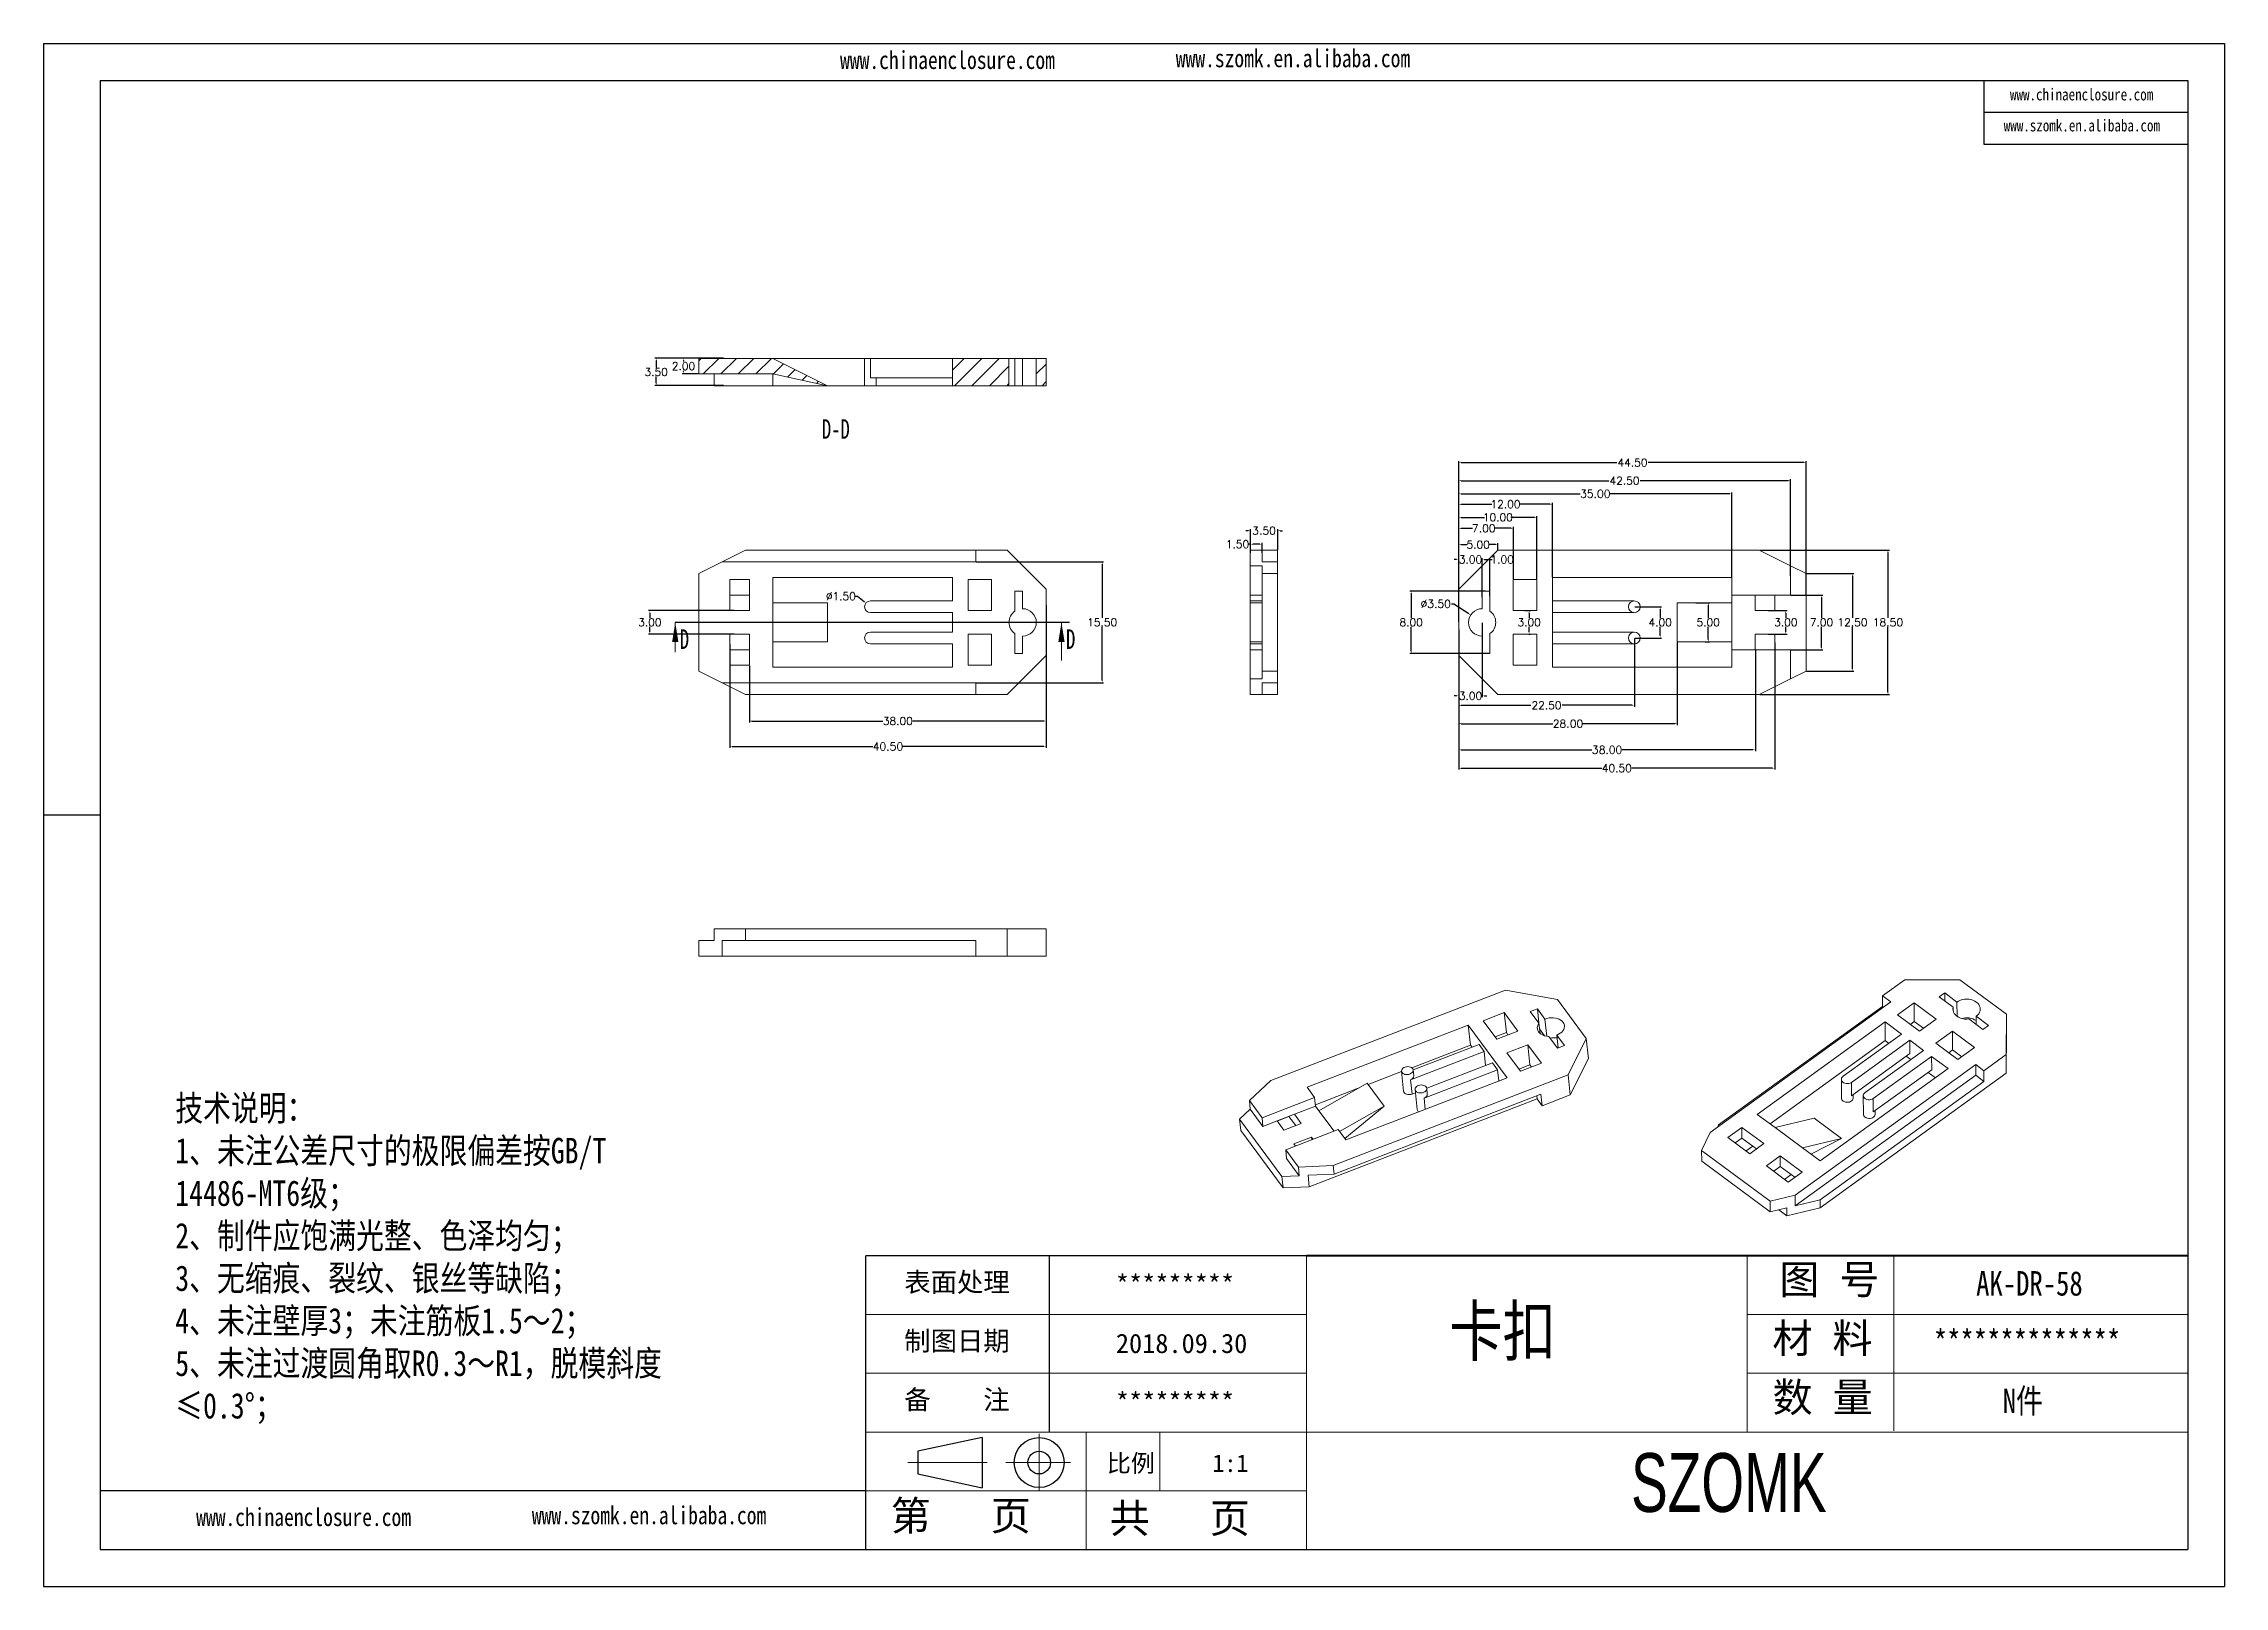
# Model space of a CAD drawing. Header units: inches. Extents: x 1153 to 3231, y 573 to 1137.
# Drawn here: x 2951.6 to 3231, y 573 to 770.5 of the extents above; entities that cross this region are included whole.
import ezdxf

# ---------------------------------------------------------------- set-up
doc = ezdxf.new("R2010")
doc.units = ezdxf.units.IN
doc.linetypes.add('CENTER2', pattern=[28.575, 19.05, -3.175, 3.175, -3.175])
doc.layers.add('文字', color=81, linetype='Continuous')
for name, color, linetype, lineweight in [('粗实线', 7, 'Continuous', 30), ('细实线', 3, 'Continuous', 9), ('细点划线', 2, 'CENTER2', 9)]:
    doc.layers.add(name, color=color, linetype=linetype, lineweight=lineweight)
doc.styles.add('SLDTEXTSTYLE6', font='TXT', dxfattribs={"width": 0.7})
doc.styles.get("Standard").update_dxf_attribs({"font": 'txt', "bigfont": 'gbcbig.shx'})
doc.styles.add('宋体', font='', dxfattribs={"width": 0.8, "height": 3.5})
doc.styles.add('长仿宋', font='', dxfattribs={"width": 0.7, "height": 4})
doc.styles.get('宋体').set_extended_font_data('SimSun')
doc.styles.get('长仿宋').set_extended_font_data('SimSun')
doc.dimstyles.new('1.5', dxfattribs={"dimtxt": 1, "dimasz": 0.3, "dimexe": 0.18, "dimexo": 0.0625, "dimgap": 0.09, "dimtad": 0, "dimtih": 1, "dimtoh": 1, "dimzin": 0, "dimdsep": 46, "dimtxsty": 'Standard', "dimcen": 0, "dimadec": 0, "dimazin": 2, "dimtfac": 1, "dimtofl": 0, "dimtmove": 0, "dimatfit": 3, "dimfxl": 1, "dimtolj": 1, "dimtzin": 0, "dimarcsym": 0})

msp = doc.modelspace()

# ---------------------------------------------------------------- texts
at = {"color": 7, "linetype": 'Continuous', "char_height": 2.5, "attachment_point": 1, "style": 'SLDTEXTSTYLE6'}
for s, insert in [('D-D ', (3051.316, 722.388)), ('D', (3033.113, 695.488)), ('D', (3082.586, 695.488))]:
    msp.add_mtext(s, dxfattribs=dict(at, insert=insert))
at = {"width": 1406.44997, "attachment_point": 1}
for s, insert, char_height in [('{\\fSimHei|b0|i0|c134|p49;表面处理}', (3061.872, 613.148), 2.47462), ('{\\fSimHei|b0|i0|c134|p49;*********}', (3088.975, 612.829), 2.47462), ('{\\fSimHei|b0|i0|c134|p49;制图日期}', (3061.872, 605.623), 2.47462), ('{\\fSimHei|b0|i0|c134|p49;2018.\\fSimHei|b0|i0|c0|p49;09\\fSimHei|b0|i0|c134|p49;.\\fSimHei|b0|i0|c0|p49;30}', (3088.975, 605.305), 2.474619), ('{\\fSimHei|b0|i0|c134|p49;备    注}', (3061.872, 598.098), 2.47462), ('{\\fSimHei|b0|i0|c134|p49;*********}', (3088.975, 597.78), 2.47462)]:
    msp.add_mtext(s, dxfattribs=dict(at, insert=insert, char_height=char_height))
at = {"layer": '文字', "color": 0, "attachment_point": 1, "style": '宋体'}
for s, insert, char_height, width in [('www.chinaenclosure.com', (3053.641, 769.532), 2.29921, 40.39487), ('www.szomk.en.alibaba.com', (3096.646, 769.759), 2.29921, 40.39487), ('www.chinaenclosure.com', (3203.508, 764.743), 1.53281, 26.92992), ('www.szomk.en.alibaba.com', (3202.707, 760.773), 1.53281, 26.92992), ('{\\H1.111x;技术说明：\\P1、未注公差尺寸的极限偏差按GB/T 14486-MT6级；\\P2、制件应饱满光整、色泽均匀；\\P3、无缩痕、裂纹、银丝等缺陷；\\P4、未注壁厚3；未注筋板1.5～2；\\P5、未注过渡圆角取R0.3～R1，脱模斜度≤0.3%%D；}', (2968.485, 635.822), 2.93933, 66.20661), ('{\\H1.111x;AK-DR-58}', (3199.174, 613.317), 2.82175, 32.62266), ('卡扣', (3131.665, 608.787), 6.2706, 80.16693), ('{\\H1.111x;**************}', (3193.746, 605.793), 2.82175, 32.62266), ('{\\H1.111x;N件}', (3202.587, 598.268), 2.82175, 32.62266), ('www.chinaenclosure.com', (2971.158, 582.982), 2.29921, 40.39487), ('www.szomk.en.alibaba.com', (3014.163, 583.21), 2.29921, 40.39487)]:
    msp.add_mtext(s, dxfattribs=dict(at, insert=insert, char_height=char_height, width=width))
at = {"layer": '粗实线', "insert": (3154.968, 590.015), "char_height": 7.52468, "width": 84.38184, "attachment_point": 1, "style": '长仿宋'}
msp.add_mtext('{\\fSTXinwei|b0|i0|c134|p2;SZOMK}', dxfattribs=at)
at = {"layer": '细实线', "color": 7, "attachment_point": 1}
for s, insert, char_height, width in [('{\\fSimSun|b0|i0|c134|p54;图 号}', (3173.971, 614.141), 3.76234, 18.8117), ('{\\fSimSun|b0|i0|c134|p54;材 料   }', (3173.079, 606.616), 3.76234, 18.8117), ('{\\fSimSun|b0|i0|c134|p54;数 量}', (3173.098, 599.054), 3.76234, 16.99873), ('{\\fSimSun|b0|i0|c134|p54;比例}', (3087.815, 589.859), 2.2574, 9.9093), ('{\\fSimSun|b0|i0|c134|p54;1:1}', (3101.336, 589.859), 2.2574, 9.9093), ('{\\fSimSun|b0|i0|c134|p54;第   页}', (3060.13, 583.891), 3.76234, 28.21755), ('{\\fSimSun|b0|i0|c134|p54; 共   页}', (3085.642, 583.571), 3.76234, 28.21755)]:
    msp.add_mtext(s, dxfattribs=dict(at, insert=insert, char_height=char_height, width=width))

# ---------------------------------------------------------------- blocks, each defined once
blk = doc.blocks.new('*D20')
at = {"color": 0, "lineweight": -2, "transparency": 16777216}
for p, q in [((3132.89, 700.69), (3132.89, 706.52)), ((3133.19, 706.34), (3133.96, 706.34)), ((3137.59, 706.34), (3136.81, 706.34)), ((3137.89, 705.69), (3137.89, 706.52))]:
    blk.add_line(p, q, dxfattribs=at)
at = {"color": 0, "transparency": 16777216}
for points in [[(3133.19, 706.39), (3133.19, 706.29), (3132.89, 706.34)], [(3137.59, 706.39), (3137.59, 706.29), (3137.89, 706.34)]]:
    blk.add_solid(points, dxfattribs=at)
at = {"layer": 'Defpoints', "color": 0, "transparency": 16777216}
for p in [(3137.89, 706.34), (3137.89, 705.63), (3132.89, 700.63)]:
    blk.add_point(p, dxfattribs=at)
at = {"color": 0, "transparency": 16777216, "insert": (3135.39, 706.34), "char_height": 1, "attachment_point": 5}
blk.add_mtext('\\A1;5.00', dxfattribs=at)
blk = doc.blocks.new('*D23')
at = {"color": 0, "lineweight": -2, "transparency": 16777216}
for p, q in [((3132.59, 704.43), (3132.29, 704.43)), ((3132.89, 700.69), (3132.89, 704.61)), ((3135.89, 700.44), (3135.89, 704.61)), ((3136.19, 704.43), (3136.49, 704.43))]:
    blk.add_line(p, q, dxfattribs=at)
at = {"color": 0, "transparency": 16777216}
for points in [[(3132.59, 704.48), (3132.59, 704.38), (3132.89, 704.43)], [(3136.19, 704.48), (3136.19, 704.38), (3135.89, 704.43)]]:
    blk.add_solid(points, dxfattribs=at)
at = {"layer": 'Defpoints', "color": 0, "transparency": 16777216}
for p in [(3135.89, 704.43), (3132.89, 700.63), (3135.89, 700.38)]:
    blk.add_point(p, dxfattribs=at)
at = {"color": 0, "transparency": 16777216, "insert": (3134.39, 704.43), "char_height": 1, "attachment_point": 5}
blk.add_mtext('\\A1;3.00', dxfattribs=at)
blk = doc.blocks.new('*D24')
at = {"color": 0, "lineweight": -2, "transparency": 16777216}
for p, q in [((3135.89, 699.62), (3135.89, 704.61)), ((3136.19, 704.43), (3136.59, 704.43)), ((3136.89, 699.78), (3136.89, 704.61)), ((3136.89, 704.43), (3137.19, 704.43))]:
    blk.add_line(p, q, dxfattribs=at)
at = {"color": 0, "transparency": 16777216}
for points in [[(3136.19, 704.48), (3136.19, 704.38), (3135.89, 704.43)], [(3136.59, 704.48), (3136.59, 704.38), (3136.89, 704.43)]]:
    blk.add_solid(points, dxfattribs=at)
at = {"layer": 'Defpoints', "color": 0, "transparency": 16777216}
for p in [(3136.89, 704.43), (3135.89, 699.56), (3136.89, 699.72)]:
    blk.add_point(p, dxfattribs=at)
at = {"color": 0, "transparency": 16777216, "insert": (3138.44, 704.43), "char_height": 1, "attachment_point": 5}
blk.add_mtext('\\A1;1.00', dxfattribs=at)
blk = doc.blocks.new('*D25')
at = {"color": 0, "lineweight": -2, "transparency": 16777216}
for p, q in [((3132.89, 699.47), (3132.89, 708.61)), ((3133.19, 708.43), (3134.67, 708.43)), ((3139.59, 708.43), (3137.51, 708.43)), ((3139.89, 701.94), (3139.89, 708.61))]:
    blk.add_line(p, q, dxfattribs=at)
at = {"color": 0, "transparency": 16777216}
for points in [[(3133.19, 708.48), (3133.19, 708.38), (3132.89, 708.43)], [(3139.59, 708.48), (3139.59, 708.38), (3139.89, 708.43)]]:
    blk.add_solid(points, dxfattribs=at)
at = {"layer": 'Defpoints', "color": 0, "transparency": 16777216}
for p in [(3139.89, 708.43), (3139.89, 701.88), (3132.89, 699.41)]:
    blk.add_point(p, dxfattribs=at)
at = {"color": 0, "transparency": 16777216, "insert": (3136.09, 708.43), "char_height": 1, "attachment_point": 5}
blk.add_mtext('\\A1;7.00', dxfattribs=at)
blk = doc.blocks.new('*D26')
at = {"color": 0, "lineweight": -2, "transparency": 16777216}
for p, q in [((3132.89, 700.23), (3132.89, 710)), ((3133.19, 709.82), (3136.21, 709.82)), ((3142.59, 709.82), (3139.56, 709.82)), ((3142.89, 701.94), (3142.89, 710))]:
    blk.add_line(p, q, dxfattribs=at)
at = {"color": 0, "transparency": 16777216}
for points in [[(3133.19, 709.87), (3133.19, 709.77), (3132.89, 709.82)], [(3142.59, 709.87), (3142.59, 709.77), (3142.89, 709.82)]]:
    blk.add_solid(points, dxfattribs=at)
at = {"layer": 'Defpoints', "color": 0, "transparency": 16777216}
for p in [(3132.89, 709.82), (3142.89, 701.88), (3132.89, 700.16)]:
    blk.add_point(p, dxfattribs=at)
at = {"color": 0, "transparency": 16777216, "insert": (3137.89, 709.82), "char_height": 1, "attachment_point": 5}
blk.add_mtext('\\A1;10.00', dxfattribs=at)
blk = doc.blocks.new('*D27')
at = {"color": 0, "lineweight": -2, "transparency": 16777216}
for p, q in [((3132.89, 699.47), (3132.89, 711.69)), ((3133.19, 711.51), (3137.13, 711.51)), ((3144.59, 711.51), (3140.64, 711.51)), ((3144.89, 702.19), (3144.89, 711.69))]:
    blk.add_line(p, q, dxfattribs=at)
at = {"color": 0, "transparency": 16777216}
for points in [[(3133.19, 711.56), (3133.19, 711.46), (3132.89, 711.51)], [(3144.59, 711.56), (3144.59, 711.46), (3144.89, 711.51)]]:
    blk.add_solid(points, dxfattribs=at)
at = {"layer": 'Defpoints', "color": 0, "transparency": 16777216}
for p in [(3132.89, 711.51), (3144.89, 702.13), (3132.89, 699.41)]:
    blk.add_point(p, dxfattribs=at)
at = {"color": 0, "transparency": 16777216, "insert": (3138.89, 711.51), "char_height": 1, "attachment_point": 5}
blk.add_mtext('\\A1;12.00', dxfattribs=at)
blk = doc.blocks.new('*D28')
at = {"color": 0, "lineweight": -2, "transparency": 16777216}
for p, q in [((3132.89, 697.77), (3132.89, 713.02)), ((3133.19, 712.84), (3148.46, 712.84)), ((3167.59, 712.84), (3152.31, 712.84)), ((3167.89, 702.19), (3167.89, 713.02))]:
    blk.add_line(p, q, dxfattribs=at)
at = {"color": 0, "transparency": 16777216}
for points in [[(3133.19, 712.89), (3133.19, 712.79), (3132.89, 712.84)], [(3167.59, 712.89), (3167.59, 712.79), (3167.89, 712.84)]]:
    blk.add_solid(points, dxfattribs=at)
at = {"layer": 'Defpoints', "color": 0, "transparency": 16777216}
for p in [(3132.89, 712.84), (3167.89, 702.13), (3132.89, 697.71)]:
    blk.add_point(p, dxfattribs=at)
at = {"color": 0, "transparency": 16777216, "insert": (3150.39, 712.84), "char_height": 1, "attachment_point": 5}
blk.add_mtext('\\A1;35.00', dxfattribs=at)
blk = doc.blocks.new('*D29')
at = {"color": 0, "lineweight": -2, "transparency": 16777216}
for p, q in [((3132.89, 697.17), (3132.89, 714.7)), ((3133.19, 714.52), (3152.13, 714.52)), ((3175.09, 714.52), (3156.14, 714.52)), ((3175.39, 702.36), (3175.39, 714.7))]:
    blk.add_line(p, q, dxfattribs=at)
at = {"color": 0, "transparency": 16777216}
for points in [[(3133.19, 714.57), (3133.19, 714.47), (3132.89, 714.52)], [(3175.09, 714.57), (3175.09, 714.47), (3175.39, 714.52)]]:
    blk.add_solid(points, dxfattribs=at)
at = {"layer": 'Defpoints', "color": 0, "transparency": 16777216}
for p in [(3132.89, 714.52), (3175.39, 702.29), (3132.89, 697.11)]:
    blk.add_point(p, dxfattribs=at)
at = {"color": 0, "transparency": 16777216, "insert": (3154.14, 714.52), "char_height": 1, "attachment_point": 5}
blk.add_mtext('\\A1;42.50', dxfattribs=at)
blk = doc.blocks.new('*D30')
at = {"color": 0, "lineweight": -2, "transparency": 16777216}
for p, q in [((3132.89, 696.44), (3132.89, 717.02)), ((3133.19, 716.84), (3153.13, 716.84)), ((3177.09, 716.84), (3157.14, 716.84)), ((3177.39, 699.9), (3177.39, 717.02))]:
    blk.add_line(p, q, dxfattribs=at)
at = {"color": 0, "transparency": 16777216}
for points in [[(3133.19, 716.89), (3133.19, 716.79), (3132.89, 716.84)], [(3177.09, 716.89), (3177.09, 716.79), (3177.39, 716.84)]]:
    blk.add_solid(points, dxfattribs=at)
at = {"layer": 'Defpoints', "color": 0, "transparency": 16777216}
for p in [(3132.89, 716.84), (3177.39, 699.84), (3132.89, 696.38)]:
    blk.add_point(p, dxfattribs=at)
at = {"color": 0, "transparency": 16777216, "insert": (3155.14, 716.84), "char_height": 1, "attachment_point": 5}
blk.add_mtext('\\A1;44.50', dxfattribs=at)
blk = doc.blocks.new('*D31')
at = {"color": 0, "lineweight": -2, "transparency": 16777216}
for p, q in [((3135.89, 696.32), (3135.89, 686.79)), ((3132.89, 692.07), (3132.89, 686.79)), ((3132.59, 686.97), (3132.29, 686.97)), ((3136.19, 686.97), (3136.49, 686.97))]:
    blk.add_line(p, q, dxfattribs=at)
at = {"color": 0, "transparency": 16777216}
for points in [[(3132.59, 687.02), (3132.59, 686.92), (3132.89, 686.97)], [(3136.19, 687.02), (3136.19, 686.92), (3135.89, 686.97)]]:
    blk.add_solid(points, dxfattribs=at)
at = {"layer": 'Defpoints', "color": 0, "transparency": 16777216}
for p in [(3135.89, 696.38), (3132.89, 692.13), (3135.89, 686.97)]:
    blk.add_point(p, dxfattribs=at)
at = {"color": 0, "transparency": 16777216, "insert": (3134.39, 686.97), "char_height": 1, "attachment_point": 5}
blk.add_mtext('\\A1;3.00', dxfattribs=at)
blk = doc.blocks.new('*D32')
at = {"color": 0, "lineweight": -2, "transparency": 16777216}
for p, q in [((3132.89, 695.48), (3132.89, 685.58)), ((3155.39, 694.32), (3155.39, 685.58)), ((3133.19, 685.76), (3142.13, 685.76)), ((3155.09, 685.76), (3146.14, 685.76))]:
    blk.add_line(p, q, dxfattribs=at)
at = {"color": 0, "transparency": 16777216}
for points in [[(3133.19, 685.81), (3133.19, 685.71), (3132.89, 685.76)], [(3155.09, 685.81), (3155.09, 685.71), (3155.39, 685.76)]]:
    blk.add_solid(points, dxfattribs=at)
at = {"layer": 'Defpoints', "color": 0, "transparency": 16777216}
for p in [(3132.89, 695.54), (3155.39, 694.38), (3155.39, 685.76)]:
    blk.add_point(p, dxfattribs=at)
at = {"color": 0, "transparency": 16777216, "insert": (3144.14, 685.76), "char_height": 1, "attachment_point": 5}
blk.add_mtext('\\A1;22.50', dxfattribs=at)
blk = doc.blocks.new('*D33')
at = {"color": 0, "lineweight": -2, "transparency": 16777216}
for p, q in [((3132.89, 695.48), (3132.89, 683.23)), ((3160.89, 693.82), (3160.89, 683.23)), ((3133.19, 683.41), (3144.96, 683.41)), ((3160.59, 683.41), (3148.81, 683.41))]:
    blk.add_line(p, q, dxfattribs=at)
at = {"color": 0, "transparency": 16777216}
for points in [[(3133.19, 683.46), (3133.19, 683.36), (3132.89, 683.41)], [(3160.59, 683.46), (3160.59, 683.36), (3160.89, 683.41)]]:
    blk.add_solid(points, dxfattribs=at)
at = {"layer": 'Defpoints', "color": 0, "transparency": 16777216}
for p in [(3132.89, 695.54), (3160.89, 693.88), (3132.89, 683.41)]:
    blk.add_point(p, dxfattribs=at)
at = {"color": 0, "transparency": 16777216, "insert": (3146.89, 683.41), "char_height": 1, "attachment_point": 5}
blk.add_mtext('\\A1;28.00', dxfattribs=at)
blk = doc.blocks.new('*D34')
at = {"color": 0, "lineweight": -2, "transparency": 16777216}
for p, q in [((3132.89, 694.02), (3132.89, 679.88)), ((3170.89, 692.82), (3170.89, 679.88)), ((3133.19, 680.06), (3149.96, 680.06)), ((3170.59, 680.06), (3153.81, 680.06))]:
    blk.add_line(p, q, dxfattribs=at)
at = {"color": 0, "transparency": 16777216}
for points in [[(3133.19, 680.11), (3133.19, 680.01), (3132.89, 680.06)], [(3170.59, 680.11), (3170.59, 680.01), (3170.89, 680.06)]]:
    blk.add_solid(points, dxfattribs=at)
at = {"layer": 'Defpoints', "color": 0, "transparency": 16777216}
for p in [(3132.89, 694.08), (3170.89, 692.88), (3132.89, 680.06)]:
    blk.add_point(p, dxfattribs=at)
at = {"color": 0, "transparency": 16777216, "insert": (3151.89, 680.06), "char_height": 1, "attachment_point": 5}
blk.add_mtext('\\A1;38.00', dxfattribs=at)
blk = doc.blocks.new('*D35')
at = {"color": 0, "lineweight": -2, "transparency": 16777216}
for p, q in [((3132.89, 694.67), (3132.89, 677.53)), ((3173.39, 693.82), (3173.39, 677.53)), ((3133.19, 677.71), (3151.21, 677.71)), ((3173.09, 677.71), (3155.06, 677.71))]:
    blk.add_line(p, q, dxfattribs=at)
at = {"color": 0, "transparency": 16777216}
for points in [[(3133.19, 677.76), (3133.19, 677.66), (3132.89, 677.71)], [(3173.09, 677.76), (3173.09, 677.66), (3173.39, 677.71)]]:
    blk.add_solid(points, dxfattribs=at)
at = {"layer": 'Defpoints', "color": 0, "transparency": 16777216}
for p in [(3132.89, 694.74), (3173.39, 693.88), (3132.89, 677.71)]:
    blk.add_point(p, dxfattribs=at)
at = {"color": 0, "transparency": 16777216, "insert": (3153.14, 677.71), "char_height": 1, "attachment_point": 5}
blk.add_mtext('\\A1;40.50', dxfattribs=at)
blk = doc.blocks.new('*D36')
at = {"color": 0, "lineweight": -2, "transparency": 16777216}
for p, q in [((3175.45, 699.88), (3179.54, 699.88)), ((3179.36, 699.58), (3179.36, 696.97)), ((3179.36, 693.18), (3179.36, 695.79)), ((3175.45, 692.88), (3179.54, 692.88))]:
    blk.add_line(p, q, dxfattribs=at)
at = {"color": 0, "transparency": 16777216}
for points in [[(3179.31, 699.58), (3179.41, 699.58), (3179.36, 699.88)], [(3179.31, 693.18), (3179.41, 693.18), (3179.36, 692.88)]]:
    blk.add_solid(points, dxfattribs=at)
at = {"layer": 'Defpoints', "color": 0, "transparency": 16777216}
for p in [(3175.39, 699.88), (3179.36, 699.88), (3175.39, 692.88)]:
    blk.add_point(p, dxfattribs=at)
at = {"color": 0, "transparency": 16777216, "insert": (3179.36, 696.38), "char_height": 1, "attachment_point": 5}
blk.add_mtext('\\A1;7.00', dxfattribs=at)
blk = doc.blocks.new('*D37')
at = {"color": 0, "lineweight": -2, "transparency": 16777216}
for p, q in [((3177.45, 702.63), (3183.52, 702.63)), ((3183.34, 702.33), (3183.34, 696.97)), ((3183.34, 690.43), (3183.34, 695.79)), ((3177.45, 690.13), (3183.52, 690.13))]:
    blk.add_line(p, q, dxfattribs=at)
at = {"color": 0, "transparency": 16777216}
for points in [[(3183.29, 702.33), (3183.39, 702.33), (3183.34, 702.63)], [(3183.29, 690.43), (3183.39, 690.43), (3183.34, 690.13)]]:
    blk.add_solid(points, dxfattribs=at)
at = {"layer": 'Defpoints', "color": 0, "transparency": 16777216}
for p in [(3177.39, 702.63), (3183.34, 702.63), (3177.39, 690.13)]:
    blk.add_point(p, dxfattribs=at)
at = {"color": 0, "transparency": 16777216, "insert": (3183.34, 696.38), "char_height": 1, "attachment_point": 5}
blk.add_mtext('\\A1;12.50', dxfattribs=at)
blk = doc.blocks.new('*D38')
at = {"color": 0, "lineweight": -2, "transparency": 16777216}
for p, q in [((3171.45, 705.63), (3188.06, 705.63)), ((3187.88, 705.33), (3187.88, 696.97)), ((3187.88, 687.43), (3187.88, 695.79)), ((3171.45, 687.13), (3188.06, 687.13))]:
    blk.add_line(p, q, dxfattribs=at)
at = {"color": 0, "transparency": 16777216}
for points in [[(3187.83, 705.33), (3187.93, 705.33), (3187.88, 705.63)], [(3187.83, 687.43), (3187.93, 687.43), (3187.88, 687.13)]]:
    blk.add_solid(points, dxfattribs=at)
at = {"layer": 'Defpoints', "color": 0, "transparency": 16777216}
for p in [(3171.39, 705.63), (3187.88, 705.63), (3171.39, 687.13)]:
    blk.add_point(p, dxfattribs=at)
at = {"color": 0, "transparency": 16777216, "insert": (3187.88, 696.38), "char_height": 1, "attachment_point": 5}
blk.add_mtext('\\A1;18.50', dxfattribs=at)
blk = doc.blocks.new('*D39')
at = {"color": 0, "lineweight": -2, "transparency": 16777216}
for p, q in [((3172.54, 697.88), (3174.96, 697.88)), ((3174.78, 697.58), (3174.78, 696.97)), ((3174.78, 695.18), (3174.78, 695.79)), ((3172.54, 694.88), (3174.96, 694.88))]:
    blk.add_line(p, q, dxfattribs=at)
at = {"color": 0, "transparency": 16777216}
for points in [[(3174.73, 697.58), (3174.83, 697.58), (3174.78, 697.88)], [(3174.73, 695.18), (3174.83, 695.18), (3174.78, 694.88)]]:
    blk.add_solid(points, dxfattribs=at)
at = {"layer": 'Defpoints', "color": 0, "transparency": 16777216}
for p in [(3172.48, 697.88), (3174.78, 697.88), (3172.48, 694.88)]:
    blk.add_point(p, dxfattribs=at)
at = {"color": 0, "transparency": 16777216, "insert": (3174.78, 696.38), "char_height": 1, "attachment_point": 5}
blk.add_mtext('\\A1;3.00', dxfattribs=at)
blk = doc.blocks.new('*D40')
at = {"color": 0, "lineweight": -2, "transparency": 16777216}
for p, q in [((3163.27, 698.88), (3165.04, 698.88)), ((3164.86, 698.58), (3164.86, 696.97)), ((3164.86, 694.18), (3164.86, 695.79)), ((3164.45, 693.88), (3165.04, 693.88))]:
    blk.add_line(p, q, dxfattribs=at)
at = {"color": 0, "transparency": 16777216}
for points in [[(3164.81, 698.58), (3164.91, 698.58), (3164.86, 698.88)], [(3164.81, 694.18), (3164.91, 694.18), (3164.86, 693.88)]]:
    blk.add_solid(points, dxfattribs=at)
at = {"layer": 'Defpoints', "color": 0, "transparency": 16777216}
for p in [(3163.21, 698.88), (3164.86, 698.88), (3164.39, 693.88)]:
    blk.add_point(p, dxfattribs=at)
at = {"color": 0, "transparency": 16777216, "insert": (3164.86, 696.38), "char_height": 1, "attachment_point": 5}
blk.add_mtext('\\A1;5.00', dxfattribs=at)
blk = doc.blocks.new('*D41')
at = {"color": 0, "lineweight": -2, "transparency": 16777216}
for p, q in [((3155.45, 698.38), (3158.88, 698.38)), ((3158.7, 698.08), (3158.7, 696.97)), ((3158.7, 694.68), (3158.7, 695.79)), ((3155.45, 694.38), (3158.88, 694.38))]:
    blk.add_line(p, q, dxfattribs=at)
at = {"color": 0, "transparency": 16777216}
for points in [[(3158.65, 698.08), (3158.75, 698.08), (3158.7, 698.38)], [(3158.65, 694.68), (3158.75, 694.68), (3158.7, 694.38)]]:
    blk.add_solid(points, dxfattribs=at)
at = {"layer": 'Defpoints', "color": 0, "transparency": 16777216}
for p in [(3155.39, 698.38), (3158.7, 698.38), (3155.39, 694.38)]:
    blk.add_point(p, dxfattribs=at)
at = {"color": 0, "transparency": 16777216, "insert": (3158.7, 696.38), "char_height": 1, "attachment_point": 5}
blk.add_mtext('\\A1;4.00', dxfattribs=at)
blk = doc.blocks.new('*D42')
at = {"color": 0, "lineweight": -2, "transparency": 16777216}
for p, q in [((3141.35, 697.88), (3142.08, 697.88)), ((3141.9, 697.58), (3141.9, 696.97)), ((3141.9, 695.18), (3141.9, 695.79)), ((3141.86, 694.88), (3142.08, 694.88))]:
    blk.add_line(p, q, dxfattribs=at)
at = {"color": 0, "transparency": 16777216}
for points in [[(3141.85, 697.58), (3141.95, 697.58), (3141.9, 697.88)], [(3141.85, 695.18), (3141.95, 695.18), (3141.9, 694.88)]]:
    blk.add_solid(points, dxfattribs=at)
at = {"layer": 'Defpoints', "color": 0, "transparency": 16777216}
for p in [(3141.29, 697.88), (3141.9, 697.88), (3141.8, 694.88)]:
    blk.add_point(p, dxfattribs=at)
at = {"color": 0, "transparency": 16777216, "insert": (3141.9, 696.38), "char_height": 1, "attachment_point": 5}
blk.add_mtext('\\A1;3.00', dxfattribs=at)
blk = doc.blocks.new('*D43')
at = {"color": 0, "lineweight": -2, "transparency": 16777216}
for p, q in [((3131.95, 698.75), (3132.25, 698.75)), ((3132.25, 698.75), (3134.17, 697.5))]:
    blk.add_line(p, q, dxfattribs=at)
at = {"color": 0, "transparency": 16777216}
blk.add_solid([(3134.2, 697.54), (3134.14, 697.46), (3134.42, 697.34)], dxfattribs=at)
at = {"layer": 'Defpoints', "color": 0, "transparency": 16777216}
for p in [(3134.42, 697.34), (3137.35, 695.43)]:
    blk.add_point(p, dxfattribs=at)
at = {"color": 0, "transparency": 16777216, "insert": (3129.94, 698.75), "char_height": 1, "attachment_point": 5}
blk.add_mtext('\\A1;∅3.50', dxfattribs=at)
blk = doc.blocks.new('*D44')
at = {"color": 0, "lineweight": -2, "transparency": 16777216}
for p, q in [((3136.32, 700.38), (3126.62, 700.38)), ((3126.8, 700.08), (3126.8, 696.97)), ((3126.8, 692.68), (3126.8, 695.79)), ((3136.82, 692.38), (3126.62, 692.38))]:
    blk.add_line(p, q, dxfattribs=at)
at = {"color": 0, "transparency": 16777216}
for points in [[(3126.75, 700.08), (3126.85, 700.08), (3126.8, 700.38)], [(3126.75, 692.68), (3126.85, 692.68), (3126.8, 692.38)]]:
    blk.add_solid(points, dxfattribs=at)
at = {"layer": 'Defpoints', "color": 0, "transparency": 16777216}
for p in [(3136.39, 700.38), (3126.8, 692.38), (3136.89, 692.38)]:
    blk.add_point(p, dxfattribs=at)
at = {"color": 0, "transparency": 16777216, "insert": (3126.8, 696.38), "char_height": 1, "attachment_point": 5}
blk.add_mtext('\\A1;8.00', dxfattribs=at)
blk = doc.blocks.new('*D45')
at = {"color": 0, "lineweight": -2, "transparency": 16777216}
for p, q in [((3055.59, 699.73), (3055.89, 699.73)), ((3055.89, 699.73), (3056.72, 699.05))]:
    blk.add_line(p, q, dxfattribs=at)
at = {"color": 0, "transparency": 16777216}
blk.add_solid([(3056.75, 699.09), (3056.69, 699.01), (3056.95, 698.86)], dxfattribs=at)
at = {"layer": 'Defpoints', "color": 0, "transparency": 16777216}
for p in [(3056.95, 698.86), (3058.11, 697.91)]:
    blk.add_point(p, dxfattribs=at)
at = {"color": 0, "transparency": 16777216, "insert": (3053.75, 699.73), "char_height": 1, "attachment_point": 5}
blk.add_mtext('\\A1;∅1.50', dxfattribs=at)
blk = doc.blocks.new('*D46')
at = {"color": 0, "lineweight": -2, "transparency": 16777216}
for p, q in [((3080.03, 693.78), (3080.03, 683.57)), ((3042.03, 690.82), (3042.03, 683.57)), ((3042.33, 683.75), (3059.11, 683.75)), ((3079.73, 683.75), (3062.95, 683.75))]:
    blk.add_line(p, q, dxfattribs=at)
at = {"color": 0, "transparency": 16777216}
for points in [[(3042.33, 683.8), (3042.33, 683.7), (3042.03, 683.75)], [(3079.73, 683.8), (3079.73, 683.7), (3080.03, 683.75)]]:
    blk.add_solid(points, dxfattribs=at)
at = {"layer": 'Defpoints', "color": 0, "transparency": 16777216}
for p in [(3080.03, 693.84), (3042.03, 690.88), (3080.03, 683.75)]:
    blk.add_point(p, dxfattribs=at)
at = {"color": 0, "transparency": 16777216, "insert": (3061.03, 683.75), "char_height": 1, "attachment_point": 5}
blk.add_mtext('\\A1;38.00', dxfattribs=at)
blk = doc.blocks.new('*D47')
at = {"color": 0, "lineweight": -2, "transparency": 16777216}
for p, q in [((3080.03, 698.59), (3080.03, 680.31)), ((3039.53, 693.62), (3039.53, 680.31)), ((3039.83, 680.49), (3057.86, 680.49)), ((3079.73, 680.49), (3061.7, 680.49))]:
    blk.add_line(p, q, dxfattribs=at)
at = {"color": 0, "transparency": 16777216}
for points in [[(3039.83, 680.54), (3039.83, 680.44), (3039.53, 680.49)], [(3079.73, 680.54), (3079.73, 680.44), (3080.03, 680.49)]]:
    blk.add_solid(points, dxfattribs=at)
at = {"layer": 'Defpoints', "color": 0, "transparency": 16777216}
for p in [(3080.03, 698.65), (3039.53, 693.68), (3039.53, 680.49)]:
    blk.add_point(p, dxfattribs=at)
at = {"color": 0, "transparency": 16777216, "insert": (3059.78, 680.49), "char_height": 1, "attachment_point": 5}
blk.add_mtext('\\A1;40.50', dxfattribs=at)
blk = doc.blocks.new('*D48')
at = {"color": 0, "lineweight": -2, "transparency": 16777216}
for p, q in [((3040.07, 697.88), (3029.1, 697.88)), ((3029.28, 697.58), (3029.28, 696.97)), ((3029.28, 695.18), (3029.28, 695.79)), ((3040.07, 694.88), (3029.1, 694.88))]:
    blk.add_line(p, q, dxfattribs=at)
at = {"color": 0, "transparency": 16777216}
for points in [[(3029.23, 697.58), (3029.33, 697.58), (3029.28, 697.88)], [(3029.23, 695.18), (3029.33, 695.18), (3029.28, 694.88)]]:
    blk.add_solid(points, dxfattribs=at)
at = {"layer": 'Defpoints', "color": 0, "transparency": 16777216}
for p in [(3029.28, 697.88), (3040.13, 697.88), (3040.13, 694.88)]:
    blk.add_point(p, dxfattribs=at)
at = {"color": 0, "transparency": 16777216, "insert": (3029.28, 696.38), "char_height": 1, "attachment_point": 5}
blk.add_mtext('\\A1;3.00', dxfattribs=at)
blk = doc.blocks.new('*D49')
at = {"color": 0, "lineweight": -2, "transparency": 16777216}
for p, q in [((3071.09, 704.13), (3087.4, 704.13)), ((3087.22, 703.83), (3087.22, 696.97)), ((3087.22, 688.93), (3087.22, 695.79)), ((3071.09, 688.63), (3087.4, 688.63))]:
    blk.add_line(p, q, dxfattribs=at)
at = {"color": 0, "transparency": 16777216}
for points in [[(3087.17, 703.83), (3087.27, 703.83), (3087.22, 704.13)], [(3087.17, 688.93), (3087.27, 688.93), (3087.22, 688.63)]]:
    blk.add_solid(points, dxfattribs=at)
at = {"layer": 'Defpoints', "color": 0, "transparency": 16777216}
for p in [(3071.03, 704.13), (3071.03, 688.63), (3087.22, 688.63)]:
    blk.add_point(p, dxfattribs=at)
at = {"color": 0, "transparency": 16777216, "insert": (3087.22, 696.38), "char_height": 1, "attachment_point": 5}
blk.add_mtext('\\A1;15.50', dxfattribs=at)
blk = doc.blocks.new('*D50')
at = {"color": 0, "lineweight": -2, "transparency": 16777216}
for p, q in [((3105.9, 708.12), (3105.6, 708.12)), ((3106.2, 705.69), (3106.2, 708.3)), ((3109.7, 705.69), (3109.7, 708.3)), ((3110, 708.12), (3110.3, 708.12))]:
    blk.add_line(p, q, dxfattribs=at)
at = {"color": 0, "transparency": 16777216}
for points in [[(3105.9, 708.17), (3105.9, 708.07), (3106.2, 708.12)], [(3110, 708.17), (3110, 708.07), (3109.7, 708.12)]]:
    blk.add_solid(points, dxfattribs=at)
at = {"layer": 'Defpoints', "color": 0, "transparency": 16777216}
for p in [(3109.7, 708.12), (3106.2, 705.63), (3109.7, 705.63)]:
    blk.add_point(p, dxfattribs=at)
at = {"color": 0, "transparency": 16777216, "insert": (3107.95, 708.12), "char_height": 1, "attachment_point": 5}
blk.add_mtext('\\A1;3.50', dxfattribs=at)
blk = doc.blocks.new('*D51')
at = {"color": 0, "lineweight": -2, "transparency": 16777216}
for p, q in [((3106.2, 706.39), (3105.9, 706.39)), ((3106.2, 705.28), (3106.2, 706.57)), ((3107.4, 706.39), (3106.5, 706.39)), ((3107.7, 705.28), (3107.7, 706.57))]:
    blk.add_line(p, q, dxfattribs=at)
at = {"color": 0, "transparency": 16777216}
for points in [[(3106.5, 706.44), (3106.5, 706.34), (3106.2, 706.39)], [(3107.4, 706.44), (3107.4, 706.34), (3107.7, 706.39)]]:
    blk.add_solid(points, dxfattribs=at)
at = {"layer": 'Defpoints', "color": 0, "transparency": 16777216}
for p in [(3106.2, 706.39), (3106.2, 705.22), (3107.7, 705.22)]:
    blk.add_point(p, dxfattribs=at)
at = {"color": 0, "transparency": 16777216, "insert": (3104.56, 706.39), "char_height": 1, "attachment_point": 5}
blk.add_mtext('\\A1;1.50', dxfattribs=at)
blk = doc.blocks.new('*D52')
at = {"color": 0, "lineweight": -2, "transparency": 16777216}
for p, q in [((3036.92, 730.19), (3033.4, 730.19)), ((3033.58, 729.89), (3033.58, 729.78)), ((3035.47, 728.19), (3033.4, 728.19)), ((3033.58, 728.49), (3033.58, 728.6))]:
    blk.add_line(p, q, dxfattribs=at)
at = {"color": 0, "transparency": 16777216}
for points in [[(3033.53, 729.89), (3033.63, 729.89), (3033.58, 730.19)], [(3033.53, 728.49), (3033.63, 728.49), (3033.58, 728.19)]]:
    blk.add_solid(points, dxfattribs=at)
at = {"layer": 'Defpoints', "color": 0, "transparency": 16777216}
for p in [(3033.58, 730.19), (3036.98, 730.19), (3035.53, 728.19)]:
    blk.add_point(p, dxfattribs=at)
at = {"color": 0, "transparency": 16777216, "insert": (3033.58, 729.19), "char_height": 1, "attachment_point": 5}
blk.add_mtext('\\A1;2.00', dxfattribs=at)
blk = doc.blocks.new('*D53')
at = {"color": 0, "lineweight": -2, "transparency": 16777216}
for p, q in [((3038.69, 730.19), (3029.91, 730.19)), ((3030.09, 729.89), (3030.09, 729.03)), ((3038.69, 726.69), (3029.91, 726.69)), ((3030.09, 726.99), (3030.09, 727.85))]:
    blk.add_line(p, q, dxfattribs=at)
at = {"color": 0, "transparency": 16777216}
for points in [[(3030.04, 729.89), (3030.14, 729.89), (3030.09, 730.19)], [(3030.04, 726.99), (3030.14, 726.99), (3030.09, 726.69)]]:
    blk.add_solid(points, dxfattribs=at)
at = {"layer": 'Defpoints', "color": 0, "transparency": 16777216}
for p in [(3030.09, 730.19), (3038.75, 730.19), (3038.75, 726.69)]:
    blk.add_point(p, dxfattribs=at)
at = {"color": 0, "transparency": 16777216, "insert": (3030.09, 728.44), "char_height": 1, "attachment_point": 5}
blk.add_mtext('\\A1;3.50', dxfattribs=at)

# ---------------------------------------------------------------- dimensions: what is measured, and where the dimension line sits
for base, p1, p2, picture, middle in [((3030.092, 730.185), (3038.754, 726.685), (3038.754, 730.185), '*D53', (3030.092, 728.435)), ((3033.584, 730.185), (3035.531, 728.185), (3036.984, 730.185), '*D52', (3033.584, 729.185)), ((3087.215, 688.632), (3071.031, 704.132), (3071.031, 688.632), '*D49', (3087.215, 696.382)), ((3187.88, 705.632), (3171.387, 687.132), (3171.387, 705.632), '*D38', (3187.88, 696.382)), ((3183.344, 702.632), (3177.387, 690.132), (3177.387, 702.632), '*D37', (3183.344, 696.382)), ((3126.803, 692.382), (3136.387, 700.382), (3136.887, 692.382), '*D44', (3126.803, 696.382)), ((3164.858, 698.882), (3164.387, 693.882), (3163.208, 698.882), '*D40', (3164.858, 696.382)), ((3179.362, 699.882), (3175.387, 692.882), (3175.387, 699.882), '*D36', (3179.362, 696.382)), ((3029.275, 697.882), (3040.132, 694.882), (3040.132, 697.882), '*D48', (3029.275, 696.382)), ((3141.905, 697.882), (3141.802, 694.882), (3141.285, 697.882), '*D42', (3141.905, 696.382)), ((3158.705, 698.382), (3155.387, 694.382), (3155.387, 698.382), '*D41', (3158.705, 696.382)), ((3174.781, 697.882), (3172.482, 694.882), (3172.482, 697.882), '*D39', (3174.781, 696.382))]:
    dim = msp.add_linear_dim(base=base, p1=p1, p2=p2, angle=90, dimstyle='1.5')
    dim.commit()
    dim.dimension.update_dxf_attribs({"geometry": picture, "text_midpoint": middle})
for base, p1, p2, picture, middle in [((3132.887, 716.842), (3177.387, 699.838), (3132.887, 696.382), '*D30', (3155.137, 716.842)), ((3132.887, 714.521), (3175.387, 702.294), (3132.887, 697.108), '*D29', (3154.137, 714.521)), ((3132.887, 712.835), (3167.887, 702.132), (3132.887, 697.707), '*D28', (3150.387, 712.835)), ((3132.887, 711.511), (3144.887, 702.132), (3132.887, 699.41), '*D27', (3138.887, 711.511)), ((3132.887, 709.815), (3142.887, 701.882), (3132.887, 700.164), '*D26', (3137.887, 709.815)), ((3106.196, 706.388), (3107.696, 705.22), (3106.196, 705.22), '*D51', (3104.556, 706.388)), ((3109.696, 708.118), (3106.196, 705.632), (3109.696, 705.632), '*D50', (3107.946, 708.118)), ((3135.887, 704.433), (3132.887, 700.632), (3135.887, 700.382), '*D23', (3134.387, 704.433)), ((3136.887, 704.433), (3135.887, 699.556), (3136.887, 699.715), '*D24', (3138.444, 704.433)), ((3039.531, 680.494), (3080.031, 698.648), (3039.531, 693.682), '*D47', (3059.781, 680.494)), ((3135.887, 686.97), (3132.887, 692.132), (3135.887, 696.382), '*D31', (3134.387, 686.97)), ((3080.031, 683.747), (3042.031, 690.882), (3080.031, 693.844), '*D46', (3061.031, 683.747)), ((3155.387, 685.761), (3132.887, 695.541), (3155.387, 694.382), '*D32', (3144.137, 685.761)), ((3132.887, 683.412), (3160.887, 693.882), (3132.887, 695.541), '*D33', (3146.887, 683.412)), ((3132.887, 677.713), (3173.387, 693.882), (3132.887, 694.737), '*D35', (3153.137, 677.713)), ((3132.887, 680.059), (3170.887, 692.882), (3132.887, 694.083), '*D34', (3151.887, 680.059))]:
    dim = msp.add_linear_dim(base=base, p1=p1, p2=p2, dimstyle='1.5')
    dim.commit()
    dim.dimension.update_dxf_attribs({"geometry": picture, "text_midpoint": middle})
for base, p1, p2, picture, middle in [((3139.887, 708.431), (3132.887, 699.41), (3139.887, 701.882), '*D25', (3136.089, 708.431)), ((3137.887, 706.343), (3132.887, 700.632), (3137.887, 705.632), '*D20', (3135.387, 706.343))]:
    dim = msp.add_linear_dim(base=base, p1=p1, p2=p2, dimstyle='1.5')
    dim.commit()
    dim.dimension.update_dxf_attribs({"geometry": picture, "text_midpoint": middle, "dimtype": 160})
for p1, p2, picture, middle in [((3058.11, 697.905), (3056.952, 698.858), '*D45', (3053.753, 699.729)), ((3137.354, 695.427), (3134.42, 697.336), '*D43', (3129.942, 698.749))]:
    dim = msp.add_diameter_dim_2p(p1=p1, p2=p2, dimstyle='1.5')
    dim.commit()
    dim.dimension.update_dxf_attribs({"geometry": picture, "text_midpoint": middle, "dimtype": 163})

# ---------------------------------------------------------------- hatches: boundary and pattern name
at = {"linetype": 'Continuous', "lineweight": 0}
h = msp.add_hatch(dxfattribs=at)
h.set_pattern_fill('ANSI31', color=4, scale=0.5, style=0)
h.paths.add_polyline_path([(3045.031, 730.185), (3035.531, 730.185), (3035.531, 728.185), (3045.031, 728.185), (3052.031, 726.685)], flags=0)
h = msp.add_hatch(dxfattribs=at)
h.set_pattern_fill('ANSI31', color=4, scale=0.5, style=0)
h.paths.add_polyline_path([(3068.031, 730.185), (3068.031, 726.685), (3075.281, 726.685), (3075.281, 730.185)], flags=0)
h = msp.add_hatch(dxfattribs=at)
h.set_pattern_fill('ANSI31', color=4, scale=0.5, style=0)
h.paths.add_polyline_path([(3080.031, 730.185), (3078.781, 730.185), (3078.781, 726.685), (3080.031, 726.685)], flags=0)

# ---------------------------------------------------------------- linework, layer by layer
for p, q in [((2951.619, 770.48), (3230.972, 770.48)), ((2951.619, 770.48), (2951.619, 572.957)), ((3230.972, 770.48), (3230.972, 572.957)), ((2958.847, 765.777), (3226.269, 765.777)), ((2958.847, 765.777), (2958.847, 577.66)), ((3200.142, 765.777), (3200.142, 757.612)), ((3226.269, 765.777), (3226.269, 577.66)), ((3200.142, 761.694), (3226.269, 761.694)), ((3200.142, 757.612), (3226.269, 757.612)), ((2958.847, 671.718), (2951.619, 671.718)), ((2951.619, 664.402), (2951.619, 572.957)), ((3113.399, 615.283), (3056.964, 615.283)), ((3056.964, 577.66), (3056.964, 615.283)), ((3080.479, 592.709), (3080.479, 615.283)), ((3056.964, 585.184), (2958.847, 585.184)), ((2958.847, 577.66), (3226.269, 577.66)), ((2951.619, 572.957), (3230.972, 572.957)), ((2951.619, 572.957), (3080.949, 572.957))]:
    msp.add_line(p, q)
at = {"color": 7, "linetype": 'Continuous', "lineweight": 15}
for p, q in [((3035.531, 730.185), (3035.531, 728.185)), ((3035.531, 730.185), (3045.031, 730.185)), ((3045.031, 730.185), (3052.031, 726.685)), ((3056.781, 730.185), (3045.031, 730.185)), ((3056.781, 730.185), (3056.781, 726.685)), ((3057.531, 730.185), (3056.781, 730.185)), ((3057.531, 727.685), (3057.531, 730.185)), ((3068.031, 730.185), (3057.531, 730.185)), ((3068.031, 730.185), (3075.281, 730.185)), ((3068.031, 726.685), (3068.031, 730.185)), ((3075.281, 730.185), (3075.281, 726.685)), ((3076.031, 730.185), (3075.281, 730.185)), ((3076.031, 726.685), (3076.031, 730.185)), ((3077.031, 730.185), (3076.031, 730.185)), ((3077.031, 730.185), (3077.031, 726.685)), ((3078.781, 730.185), (3077.031, 730.185)), ((3078.781, 726.685), (3078.781, 730.185)), ((3078.781, 730.185), (3080.031, 730.185)), ((3080.031, 730.185), (3080.031, 726.685)), ((3045.031, 728.185), (3035.531, 728.185)), ((3037.531, 728.185), (3037.531, 726.685)), ((3037.531, 726.685), (3045.031, 726.685)), ((3045.031, 728.185), (3052.031, 726.685)), ((3045.031, 728.185), (3045.031, 726.685)), ((3056.781, 726.685), (3045.031, 726.685)), ((3058.281, 726.685), (3056.781, 726.685)), ((3068.031, 727.685), (3057.531, 727.685)), ((3058.281, 726.685), (3058.281, 727.685)), ((3068.031, 726.685), (3058.281, 726.685)), ((3068.031, 726.685), (3075.281, 726.685)), ((3076.031, 726.685), (3075.281, 726.685)), ((3077.031, 726.685), (3076.031, 726.685)), ((3078.781, 726.685), (3077.031, 726.685)), ((3078.781, 726.685), (3080.031, 726.685)), ((3035.531, 702.632), (3038.531, 704.132)), ((3038.531, 704.132), (3041.531, 705.632)), ((3038.531, 704.132), (3071.031, 704.132)), ((3071.031, 705.632), (3041.531, 705.632)), ((3071.031, 704.132), (3071.031, 705.632)), ((3075.031, 705.632), (3071.031, 705.632)), ((3080.031, 700.632), (3075.031, 705.632)), ((3106.196, 705.632), (3107.696, 705.632)), ((3106.196, 703.632), (3106.196, 705.632)), ((3107.696, 704.132), (3107.696, 705.632)), ((3107.696, 705.632), (3109.696, 705.632)), ((3109.696, 704.132), (3107.696, 704.132)), ((3109.696, 704.132), (3109.696, 705.632)), ((3109.696, 702.632), (3109.696, 704.132)), ((3137.887, 705.632), (3132.887, 700.632)), ((3137.887, 705.632), (3171.387, 705.632)), ((3175.387, 703.632), (3171.387, 705.632)), ((3035.531, 702.632), (3035.531, 690.132)), ((3042.031, 701.882), (3039.531, 701.882)), ((3039.531, 701.882), (3039.531, 697.882)), ((3042.031, 697.882), (3042.031, 701.882)), ((3068.031, 702.132), (3045.031, 702.132)), ((3045.031, 702.132), (3045.031, 698.882)), ((3068.031, 699.132), (3068.031, 702.132)), ((3073.031, 701.882), (3070.031, 701.882)), ((3070.031, 701.882), (3070.031, 697.882)), ((3073.031, 697.882), (3073.031, 701.882)), ((3106.196, 703.632), (3107.696, 703.632)), ((3106.196, 703.632), (3106.196, 699.882)), ((3107.696, 703.632), (3107.696, 702.632)), ((3107.696, 702.632), (3109.696, 702.632)), ((3107.696, 690.132), (3107.696, 702.632)), ((3109.696, 702.632), (3109.696, 690.132)), ((3139.887, 701.882), (3142.887, 701.882)), ((3139.887, 697.882), (3139.887, 701.882)), ((3142.887, 701.882), (3142.887, 697.882)), ((3144.887, 702.132), (3167.887, 702.132)), ((3144.887, 690.632), (3144.887, 702.132)), ((3167.887, 702.132), (3167.887, 699.882)), ((3175.387, 703.632), (3175.387, 699.882)), ((3175.387, 703.632), (3177.387, 702.632)), ((3177.387, 690.132), (3177.387, 702.632)), ((3039.531, 699.882), (3042.031, 699.882)), ((3045.031, 693.882), (3045.031, 698.882)), ((3052.031, 698.882), (3045.031, 698.882)), ((3052.031, 693.882), (3052.031, 698.882)), ((3057.531, 699.132), (3068.031, 699.132)), ((3077.031, 700.382), (3076.031, 700.382)), ((3076.031, 700.382), (3076.031, 697.818)), ((3077.031, 698.132), (3077.031, 700.382)), ((3080.031, 692.132), (3080.031, 700.632)), ((3107.696, 699.882), (3106.196, 699.882)), ((3106.196, 699.132), (3106.196, 699.882)), ((3107.196, 699.132), (3106.196, 699.132)), ((3106.196, 698.882), (3106.196, 699.132)), ((3106.196, 693.882), (3106.196, 698.882)), ((3107.696, 698.882), (3106.196, 698.882)), ((3107.196, 699.132), (3107.696, 699.132)), ((3132.887, 692.132), (3132.887, 700.632)), ((3135.887, 700.382), (3136.887, 700.382)), ((3135.887, 698.132), (3135.887, 700.382)), ((3136.887, 700.382), (3136.887, 697.818)), ((3155.387, 699.132), (3144.887, 699.132)), ((3160.887, 693.882), (3160.887, 698.882)), ((3167.887, 698.882), (3160.887, 698.882)), ((3175.387, 699.882), (3167.887, 699.882)), ((3167.887, 699.882), (3167.887, 698.882)), ((3167.887, 698.882), (3167.887, 693.882)), ((3170.887, 697.882), (3170.887, 699.882)), ((3173.387, 699.882), (3173.387, 697.882)), ((3039.531, 697.882), (3042.031, 697.882)), ((3068.031, 697.632), (3057.531, 697.632)), ((3068.031, 695.132), (3068.031, 697.632)), ((3070.031, 697.882), (3073.031, 697.882)), ((3142.887, 697.882), (3139.887, 697.882)), ((3144.887, 697.632), (3155.387, 697.632)), ((3173.387, 697.882), (3170.887, 697.882)), ((3039.531, 694.882), (3042.031, 694.882)), ((3039.531, 690.882), (3039.531, 694.882)), ((3042.031, 692.882), (3039.531, 692.882)), ((3042.031, 694.882), (3042.031, 690.882)), ((3045.031, 693.882), (3045.031, 690.632)), ((3052.031, 693.882), (3045.031, 693.882)), ((3068.031, 695.132), (3057.531, 695.132)), ((3057.531, 693.632), (3068.031, 693.632)), ((3068.031, 690.632), (3068.031, 693.632)), ((3070.031, 694.882), (3073.031, 694.882)), ((3070.031, 690.882), (3070.031, 694.882)), ((3073.031, 694.882), (3073.031, 690.882)), ((3076.031, 694.946), (3076.031, 692.382)), ((3077.031, 692.382), (3077.031, 694.632)), ((3107.696, 693.882), (3106.196, 693.882)), ((3106.196, 693.632), (3106.196, 693.882)), ((3106.196, 693.632), (3107.196, 693.632)), ((3106.196, 692.882), (3106.196, 693.632)), ((3106.196, 692.882), (3106.196, 689.132)), ((3107.696, 692.882), (3106.196, 692.882)), ((3107.196, 693.632), (3107.696, 693.632)), ((3135.887, 692.382), (3135.887, 694.632)), ((3136.887, 694.946), (3136.887, 692.382)), ((3139.887, 694.882), (3139.887, 690.882)), ((3142.887, 694.882), (3139.887, 694.882)), ((3142.887, 690.882), (3142.887, 694.882)), ((3144.887, 695.132), (3155.387, 695.132)), ((3155.387, 693.632), (3144.887, 693.632)), ((3167.887, 693.882), (3160.887, 693.882)), ((3167.887, 693.882), (3167.887, 692.882)), ((3167.887, 692.882), (3167.887, 690.632)), ((3167.887, 692.882), (3175.387, 692.882)), ((3173.387, 694.882), (3170.887, 694.882)), ((3170.887, 694.882), (3170.887, 692.882)), ((3173.387, 692.882), (3173.387, 694.882)), ((3175.387, 692.882), (3175.387, 689.132)), ((3035.531, 690.132), (3038.531, 688.632)), ((3042.031, 690.882), (3039.531, 690.882)), ((3045.031, 690.632), (3068.031, 690.632)), ((3073.031, 690.882), (3070.031, 690.882)), ((3075.031, 687.132), (3080.031, 692.132)), ((3076.031, 692.382), (3077.031, 692.382)), ((3107.696, 689.132), (3107.696, 690.132)), ((3107.696, 690.132), (3109.696, 690.132)), ((3109.696, 690.132), (3109.696, 688.632)), ((3132.887, 692.132), (3137.887, 687.132)), ((3136.887, 692.382), (3135.887, 692.382)), ((3139.887, 690.882), (3142.887, 690.882)), ((3167.887, 690.632), (3144.887, 690.632)), ((3175.387, 689.132), (3177.387, 690.132)), ((3038.531, 688.632), (3071.031, 688.632)), ((3038.531, 688.632), (3041.531, 687.132)), ((3071.031, 688.632), (3071.031, 687.132)), ((3106.196, 689.132), (3106.196, 687.132)), ((3106.196, 689.132), (3107.696, 689.132)), ((3107.696, 688.632), (3109.696, 688.632)), ((3107.696, 688.632), (3107.696, 687.132)), ((3109.696, 688.632), (3109.696, 687.132)), ((3175.387, 689.132), (3171.387, 687.132)), ((3071.031, 687.132), (3041.531, 687.132)), ((3071.031, 687.132), (3075.031, 687.132)), ((3106.196, 687.132), (3107.696, 687.132)), ((3107.696, 687.132), (3109.696, 687.132)), ((3171.387, 687.132), (3137.887, 687.132)), ((3037.531, 657.158), (3037.531, 655.658)), ((3037.531, 657.158), (3041.531, 657.158)), ((3041.531, 657.158), (3041.531, 655.658)), ((3075.031, 657.158), (3041.531, 657.158)), ((3075.031, 653.658), (3075.031, 657.158)), ((3075.031, 657.158), (3080.031, 657.158)), ((3080.031, 657.158), (3080.031, 653.658)), ((3035.531, 655.658), (3035.531, 653.658)), ((3037.531, 655.658), (3035.531, 655.658)), ((3038.531, 655.658), (3041.531, 655.658)), ((3038.531, 653.658), (3038.531, 655.658)), ((3071.031, 655.658), (3041.531, 655.658)), ((3071.031, 655.658), (3071.031, 653.658)), ((3035.531, 653.658), (3038.531, 653.658)), ((3038.531, 653.658), (3071.031, 653.658)), ((3075.031, 653.658), (3071.031, 653.658)), ((3080.031, 653.658), (3075.031, 653.658)), ((3108.806, 637.712), (3138.893, 649.307)), ((3145.548, 648.1), (3138.893, 649.307)), ((3190.03, 650.633), (3187.182, 648.576)), ((3188.235, 647.798), (3187.182, 648.576)), ((3187.188, 647.21), (3187.182, 648.576)), ((3197.101, 650.61), (3190.03, 650.633)), ((3195.141, 648.938), (3194.429, 648.423)), ((3194.429, 648.423), (3196.229, 647.093)), ((3196.72, 647.77), (3195.141, 648.938)), ((3195.145, 647.894), (3195.141, 648.938)), ((3203.069, 646.2), (3197.101, 650.61)), ((3138.72, 646.412), (3136.026, 645.373)), ((3136.026, 645.373), (3137.757, 643.024)), ((3140.451, 644.062), (3138.72, 646.412)), ((3138.72, 646.412), (3138.991, 643.851)), ((3142.064, 646.569), (3142.962, 646.915)), ((3143.173, 645.063), (3142.064, 646.569)), ((3142.962, 646.915), (3143.936, 645.594)), ((3142.962, 646.915), (3143.155, 645.088)), ((3143.936, 645.594), (3144.168, 643.402)), ((3145.548, 648.1), (3149.227, 643.108)), ((3165.094, 631.083), (3188.235, 647.798)), ((3187.188, 647.21), (3166.183, 632.038)), ((3187.304, 647.125), (3187.188, 647.21)), ((3191.239, 647.659), (3189.103, 646.116)), ((3189.103, 646.116), (3191.912, 644.04)), ((3194.048, 645.583), (3191.239, 647.659)), ((3191.249, 645.269), (3191.239, 647.659)), ((3191.912, 644.04), (3194.048, 645.583)), ((3196.231, 646.617), (3196.229, 647.093)), ((3196.72, 647.77), (3196.728, 645.944)), ((3198.246, 645.603), (3200.046, 644.272)), ((3200.758, 644.787), (3199.178, 645.954)), ((3199.182, 644.91), (3199.178, 645.954)), ((3203.02, 641.034), (3203.069, 646.2)), ((3203.069, 646.2), (3203.079, 643.81)), ((3113.464, 636.867), (3134.121, 644.828)), ((3134.121, 644.828), (3139.099, 638.073)), ((3134.121, 644.828), (3134.392, 642.268)), ((3138.991, 643.851), (3137.555, 643.298)), ((3137.757, 643.024), (3140.451, 644.062)), ((3139.193, 643.577), (3138.991, 643.851)), ((3143.311, 643.761), (3143.173, 645.063)), ((3143.251, 644.33), (3143.888, 643.465)), ((3145.527, 641.87), (3144.417, 643.376)), ((3145.451, 643.538), (3146.425, 642.216)), ((3145.623, 641.907), (3145.451, 643.538)), ((3146.901, 638.44), (3149.227, 643.108)), ((3149.227, 643.108), (3149.498, 640.547)), ((3187.504, 645.217), (3171.127, 633.388)), ((3187.513, 642.827), (3172.767, 632.176)), ((3182.134, 638.26), (3189.61, 643.66)), ((3190.663, 642.882), (3183.187, 637.482)), ((3189.61, 643.66), (3187.504, 645.217)), ((3187.513, 642.827), (3187.504, 645.217)), ((3187.979, 642.482), (3187.513, 642.827)), ((3192.419, 641.585), (3190.663, 642.882)), ((3190.67, 641.175), (3190.663, 642.882)), ((3191.249, 645.269), (3190.743, 644.904)), ((3192.417, 644.405), (3191.249, 645.269)), ((3194.018, 642.484), (3196.154, 644.027)), ((3196.154, 644.027), (3198.963, 641.951)), ((3196.164, 641.637), (3196.154, 644.027)), ((3200.046, 644.272), (3200.758, 644.787)), ((3203.079, 643.81), (3203.03, 638.644)), ((3136.146, 641.453), (3126.716, 637.819)), ((3126.865, 639.367), (3134.392, 642.268)), ((3127.058, 639.082), (3135.497, 642.334)), ((3137.229, 639.985), (3128.79, 636.733)), ((3134.392, 642.268), (3134.598, 641.988)), ((3136.146, 641.453), (3135.497, 642.334)), ((3136.146, 641.453), (3136.338, 639.642)), ((3137.878, 639.104), (3137.229, 639.985)), ((3139.056, 641.262), (3141.75, 642.3)), ((3140.787, 638.912), (3139.056, 641.262)), ((3140.585, 639.186), (3142.021, 639.74)), ((3143.481, 639.95), (3140.787, 638.912)), ((3141.75, 642.3), (3143.481, 639.95)), ((3141.75, 642.3), (3142.021, 639.74)), ((3142.021, 639.74), (3142.223, 639.465)), ((3146.425, 642.216), (3145.527, 641.87)), ((3149.498, 640.547), (3147.172, 635.88)), ((3175.978, 623.04), (3199.119, 639.755)), ((3190.67, 641.175), (3183.194, 635.775)), ((3192.419, 641.585), (3184.942, 636.185)), ((3185.996, 635.406), (3193.472, 640.806)), ((3190.788, 640.407), (3190.204, 640.838)), ((3195.578, 639.25), (3193.472, 640.806)), ((3193.479, 639.099), (3193.472, 640.806)), ((3196.827, 640.408), (3194.018, 642.484)), ((3195.658, 641.272), (3196.164, 641.637)), ((3196.164, 641.637), (3197.332, 640.773)), ((3198.963, 641.951), (3196.827, 640.408)), ((3199.119, 639.755), (3200.172, 638.977)), ((3199.124, 638.389), (3199.119, 639.755)), ((3200.172, 638.977), (3203.02, 641.034)), ((3203.03, 638.644), (3203.02, 641.034)), ((3106.079, 635.153), (3108.806, 637.712)), ((3114.987, 633.861), (3121.158, 637.381)), ((3146.901, 638.44), (3116.813, 626.845)), ((3139.099, 638.073), (3118.442, 630.112)), ((3121.158, 637.381), (3123.322, 634.444)), ((3121.28, 637.215), (3125.573, 638.869)), ((3125.568, 638.912), (3125.839, 636.352)), ((3126.716, 637.819), (3126.909, 635.99)), ((3127.137, 638.338), (3127.06, 639.07)), ((3128.447, 635.469), (3137.878, 639.104)), ((3137.878, 639.104), (3138.03, 637.661)), ((3147.172, 635.88), (3146.901, 638.44)), ((3175.983, 621.674), (3199.124, 638.389)), ((3200.177, 637.611), (3179.172, 622.439)), ((3179.177, 621.415), (3203.03, 638.644)), ((3179.202, 627.421), (3195.578, 639.25)), ((3181.91, 637.868), (3181.92, 635.478)), ((3183.194, 635.775), (3183.187, 637.482)), ((3186.002, 633.699), (3193.479, 639.099)), ((3193.948, 638.072), (3193.013, 638.763)), ((3199.124, 638.389), (3200.177, 637.611)), ((3200.177, 637.611), (3200.172, 638.977)), ((3107.702, 632.95), (3106.079, 635.153)), ((3106.079, 635.153), (3106.195, 634.055)), ((3114.438, 635.546), (3107.702, 632.95)), ((3114.554, 634.448), (3111.86, 633.41)), ((3114.438, 635.546), (3113.464, 636.867)), ((3113.741, 624.127), (3142.93, 635.376)), ((3114.554, 634.448), (3114.438, 635.546)), ((3114.536, 634.616), (3120.003, 636.723)), ((3114.987, 633.861), (3114.554, 634.448)), ((3143.424, 635.958), (3116.929, 625.748)), ((3117.639, 631.202), (3123.322, 634.444)), ((3123.322, 634.444), (3118.309, 630.292)), ((3127.342, 636.157), (3126.909, 635.99)), ((3127.3, 636.563), (3127.57, 634.002)), ((3128.869, 635.989), (3128.791, 636.72)), ((3142.89, 635.752), (3142.93, 635.376)), ((3142.93, 635.376), (3143.579, 634.495)), ((3143.424, 635.958), (3143.579, 634.495)), ((3147.172, 635.88), (3143.579, 634.495)), ((3183.42, 635.484), (3183.418, 635.937)), ((3184.719, 635.792), (3184.728, 633.402)), ((3186.002, 633.699), (3185.996, 635.406)), ((3106.195, 634.055), (3104.831, 632.776)), ((3104.831, 632.776), (3110.242, 625.433)), ((3104.831, 632.776), (3104.986, 631.312)), ((3107.818, 631.852), (3106.195, 634.055)), ((3107.818, 631.852), (3107.702, 632.95)), ((3109.614, 632.545), (3107.818, 631.852)), ((3111.86, 633.41), (3109.614, 632.545)), ((3109.614, 632.545), (3110.48, 631.37)), ((3111.149, 633.122), (3109.622, 632.534)), ((3110.48, 631.37), (3112.725, 632.235)), ((3110.732, 628.838), (3117.468, 631.434)), ((3111.147, 633.135), (3111.149, 633.122)), ((3112.006, 631.958), (3111.149, 633.122)), ((3112.725, 632.235), (3111.86, 633.41)), ((3116.929, 631.226), (3114.987, 633.861)), ((3118.442, 630.112), (3117.468, 631.434)), ((3166.064, 631.783), (3166.183, 632.038)), ((3169.166, 631.715), (3167.386, 630.43)), ((3171.975, 629.64), (3169.166, 631.715)), ((3169.172, 630.35), (3169.166, 631.715)), ((3171.127, 633.388), (3173.409, 631.702)), ((3178.403, 632.912), (3173.409, 631.702)), ((3176.92, 629.107), (3173.409, 631.702)), ((3181.913, 630.317), (3178.403, 632.912)), ((3186.228, 633.408), (3186.227, 633.861)), ((3110.397, 623.97), (3104.986, 631.312)), ((3112.355, 626.635), (3110.732, 628.838)), ((3110.848, 627.741), (3110.732, 628.838)), ((3111.779, 629.608), (3114.024, 630.473)), ((3111.989, 629.322), (3111.779, 629.608)), ((3114.024, 630.473), (3114.234, 630.188)), ((3114.024, 630.473), (3114.061, 630.121)), ((3164.012, 628.762), (3165.094, 631.083)), ((3164.012, 628.762), (3172.788, 622.275)), ((3164.017, 627.396), (3164.012, 628.762)), ((3167.386, 630.43), (3170.195, 628.354)), ((3169.172, 630.35), (3168.324, 629.737)), ((3170.576, 629.312), (3169.172, 630.35)), ((3169.728, 628.699), (3170.576, 629.312)), ((3170.195, 628.354), (3171.975, 629.64)), ((3171.043, 628.967), (3170.576, 629.312)), ((3181.913, 630.317), (3176.92, 629.107)), ((3176.92, 629.107), (3179.202, 627.421)), ((3178.01, 628.302), (3181.913, 630.317)), ((3112.471, 625.538), (3110.848, 627.741)), ((3112.355, 626.635), (3116.813, 626.845)), ((3112.355, 626.635), (3112.471, 625.538)), ((3116.813, 626.845), (3116.929, 625.748)), ((3172.794, 620.91), (3164.017, 627.396)), ((3172.301, 626.797), (3174.081, 628.083)), ((3175.11, 624.722), (3172.301, 626.797)), ((3173.239, 626.105), (3174.087, 626.717)), ((3174.081, 628.083), (3176.89, 626.008)), ((3174.087, 626.717), (3174.081, 628.083)), ((3174.087, 626.717), (3175.491, 625.68)), ((3176.89, 626.008), (3175.11, 624.722)), ((3112.471, 625.538), (3110.242, 625.433)), ((3110.242, 625.433), (3110.397, 623.97)), ((3110.397, 623.97), (3113.741, 624.127)), ((3113.586, 625.59), (3116.929, 625.748)), ((3113.741, 624.127), (3113.586, 625.59)), ((3172.788, 622.275), (3175.978, 623.04)), ((3175.491, 625.68), (3174.643, 625.067)), ((3175.491, 625.68), (3175.958, 625.335)), ((3175.983, 621.674), (3175.978, 623.04)), ((3172.794, 620.91), (3172.788, 622.275)), ((3174.92, 621.419), (3172.794, 620.91)), ((3173.877, 621.169), (3174.924, 620.395)), ((3174.924, 620.395), (3174.92, 621.419)), ((3174.924, 620.395), (3179.177, 621.415)), ((3175.983, 621.674), (3179.172, 622.439)), ((3179.177, 621.415), (3179.172, 622.439))]:
    msp.add_line(p, q, dxfattribs=at)
at = {"color": 1}
msp.add_line((3083.031, 696.382), (3032.531, 696.382), dxfattribs=at)
at = {"color": 7, "linetype": 'Continuous', "lineweight": 0}
for p, q in [((3032.531, 692.582), (3032.531, 696.382)), ((3082.003, 691.5), (3082.003, 696.382))]:
    msp.add_line(p, q, dxfattribs=at)
at = {"color": 8, "linetype": 'Continuous', "lineweight": 15}
msp.add_line((3128.447, 635.469), (3128.6, 634.027), dxfattribs=at)
at = {"color": 7, "linetype": 'Continuous', "lineweight": 15, "flags": 128}
for points in [[(3199.178, 645.954), (3199.358, 646.106), (3199.503, 646.277), (3199.61, 646.462), (3199.676, 646.656), (3199.699, 646.856), (3199.68, 647.056), (3199.617, 647.252), (3199.514, 647.437), (3199.372, 647.609), (3199.195, 647.762), (3198.988, 647.893), (3198.755, 647.999), (3198.502, 648.076), (3198.235, 648.124), (3197.961, 648.141), (3197.688, 648.126), (3197.42, 648.08), (3197.166, 648.004), (3196.931, 647.9), (3196.72, 647.77)], [(3143.936, 645.594), (3144.191, 645.676), (3144.459, 645.73), (3144.732, 645.756), (3145.004, 645.753), (3145.269, 645.721), (3145.52, 645.66), (3145.75, 645.572), (3145.954, 645.459), (3146.127, 645.325), (3146.265, 645.171), (3146.364, 645.003), (3146.422, 644.824), (3146.438, 644.639), (3146.41, 644.451), (3146.34, 644.267), (3146.23, 644.09), (3146.082, 643.925), (3145.899, 643.775), (3145.687, 643.645), (3145.451, 643.538)], [(3196.229, 647.093), (3196.2, 646.889), (3196.216, 646.685), (3196.276, 646.485), (3196.379, 646.294), (3196.523, 646.119), (3196.703, 645.962), (3196.915, 645.829), (3197.154, 645.722), (3197.414, 645.644), (3197.687, 645.598), (3197.966, 645.584), (3198.246, 645.603)], [(3144.417, 643.376), (3144.145, 643.406), (3143.888, 643.465), (3143.651, 643.553), (3143.441, 643.667), (3143.263, 643.803), (3143.122, 643.96), (3143.021, 644.132), (3142.963, 644.315), (3142.949, 644.505), (3142.981, 644.696), (3143.056, 644.883), (3143.173, 645.063)], [(3125.64, 638.731), (3125.733, 638.637), (3125.858, 638.561), (3126.007, 638.509), (3126.172, 638.483), (3126.345, 638.484), (3126.517, 638.512), (3126.677, 638.566), (3126.818, 638.643), (3126.932, 638.739), (3127.012, 638.849), (3127.055, 638.966), (3127.058, 639.084), (3127.021, 639.198), (3126.945, 639.3), (3126.836, 639.386), (3126.698, 639.45), (3126.54, 639.49), (3126.37, 639.502), (3126.196, 639.488), (3126.029, 639.446), (3125.877, 639.38), (3125.749, 639.293), (3125.651, 639.189), (3125.589, 639.075), (3125.566, 638.957), (3125.584, 638.84), (3125.64, 638.731)], [(3127.372, 636.382), (3127.465, 636.287), (3127.589, 636.212), (3127.738, 636.159), (3127.903, 636.133), (3128.077, 636.134), (3128.248, 636.163), (3128.409, 636.217), (3128.55, 636.294), (3128.663, 636.39), (3128.744, 636.499), (3128.787, 636.616), (3128.789, 636.735), (3128.752, 636.848), (3128.677, 636.95), (3128.567, 637.036), (3128.43, 637.1), (3128.271, 637.14), (3128.101, 637.153), (3127.928, 637.138), (3127.76, 637.096), (3127.609, 637.03), (3127.48, 636.943), (3127.383, 636.84), (3127.321, 636.726), (3127.298, 636.607), (3127.315, 636.491), (3127.372, 636.382)], [(3183.187, 637.482), (3183.044, 637.401), (3182.878, 637.347), (3182.7, 637.324), (3182.52, 637.332), (3182.348, 637.372), (3182.194, 637.441), (3182.067, 637.535), (3181.974, 637.648), (3181.922, 637.775), (3181.912, 637.906), (3181.946, 638.036), (3182.021, 638.156), (3182.134, 638.26)], [(3126.909, 635.99), (3126.739, 635.941), (3126.559, 635.92), (3126.381, 635.929), (3126.215, 635.967), (3126.07, 636.032), (3125.955, 636.12), (3125.877, 636.226), (3125.84, 636.344), (3125.839, 636.352)], [(3183.42, 635.484), (3183.419, 635.463), (3183.393, 635.337), (3183.328, 635.219), (3183.227, 635.115), (3183.096, 635.031), (3182.942, 634.971), (3182.773, 634.939), (3182.599, 634.935), (3182.429, 634.962), (3182.272, 635.016), (3182.136, 635.095)], [(3184.942, 636.185), (3184.83, 636.081), (3184.754, 635.961), (3184.721, 635.831), (3184.73, 635.699), (3184.783, 635.573), (3184.875, 635.459), (3185.002, 635.366), (3185.156, 635.297), (3185.329, 635.257), (3185.509, 635.248), (3185.687, 635.272), (3185.852, 635.325), (3185.996, 635.406)], [(3186.228, 633.408), (3186.228, 633.387), (3186.202, 633.261), (3186.136, 633.143), (3186.035, 633.039), (3185.904, 632.955), (3185.751, 632.895), (3185.582, 632.863), (3185.408, 632.86), (3185.238, 632.886), (3185.08, 632.94), (3184.944, 633.02)]]:
    msp.add_lwpolyline(points, dxfattribs=at)
at = {"color": 7, "linetype": 'Continuous', "lineweight": 15}
for centre in [(3155.387, 698.382), (3155.387, 694.382)]:
    msp.add_circle(centre, 0.75, dxfattribs=at)
for centre, radius, start, end in [((3057.531, 698.382), 0.75, 90, 270), ((3077.031, 696.382), 1.75, 124.8499, 235.1501), ((3077.031, 696.382), 1.75, 270, 90), ((3135.887, 696.382), 1.75, 90, 270), ((3135.887, 696.382), 1.75, 304.8499, 55.1501), ((3057.531, 694.382), 0.75, 90, 270), ((3197.958, 643.519), 2.235, 56.8339, 106.26711), ((3145.105, 640.668), 2.53, 81.25765, 101.81526), ((3126.588, 638.353), 0.55, 283.48188, 358.44204), ((3128.319, 636.004), 0.55, 283.48188, 358.44204), ((3182.398, 635.496), 0.479, 182.10665, 236.76515), ((3127.98, 634.058), 0.413, 187.82299, 238.70591), ((3185.207, 633.42), 0.479, 182.10665, 236.76515)]:
    msp.add_arc(centre, radius, start, end, dxfattribs=at)
at = {"color": 7, "linetype": 'Continuous', "lineweight": 0}
for points in [[(3032.531, 696.382), (3032.131, 693.882), (3032.931, 693.882)], [(3082.003, 696.382), (3081.603, 693.882), (3082.403, 693.882)]]:
    msp.add_solid(points, dxfattribs=at)
at = {"layer": '粗实线', "color": 7, "lineweight": 40}
msp.add_line((3226.269, 615.283), (3113.399, 615.283), dxfattribs=at)
at = {"layer": '粗实线', "color": 7}
for p, q in [((3071.836, 592.005), (3063.614, 590.262)), ((3063.614, 590.262), (3063.614, 587.355)), ((3071.836, 592.005), (3071.836, 585.561)), ((3063.614, 587.355), (3071.836, 585.561))]:
    msp.add_line(p, q, dxfattribs=at)
for radius in [3.196, 1.454]:
    msp.add_circle((3079.153, 588.808), radius, dxfattribs=at)
at = {"layer": '细实线', "color": 7}
for p, q in [((3113.399, 615.283), (3113.399, 577.66)), ((3169.834, 615.283), (3169.834, 592.709)), ((3188.646, 615.283), (3188.646, 592.867)), ((3113.399, 607.758), (3056.964, 607.758)), ((3226.269, 607.758), (3169.834, 607.758)), ((3113.399, 600.234), (3056.964, 600.234)), ((3226.269, 600.234), (3169.834, 600.234)), ((3226.269, 592.709), (3056.964, 592.709)), ((3085.182, 592.709), (3085.182, 577.66)), ((3094.587, 592.709), (3094.587, 585.184)), ((3113.399, 585.184), (3056.964, 585.184))]:
    msp.add_line(p, q, dxfattribs=at)
at = {"layer": '细点划线', "color": 7}
for p, q in [((3079.153, 592.488), (3079.153, 585.184)), ((3062.303, 588.808), (3072.465, 588.808)), ((3074.878, 588.808), (3083.14, 588.808))]:
    msp.add_line(p, q, dxfattribs=at)

msp.set_redraw_order([(e.dxf.handle, doc.entitydb.next_handle()) for e in msp.query("TEXT MTEXT ATTDEF DIMENSION ARC_DIMENSION")])  # texts and dimensions are drawn at this point

doc.saveas('drawing.dxf')
